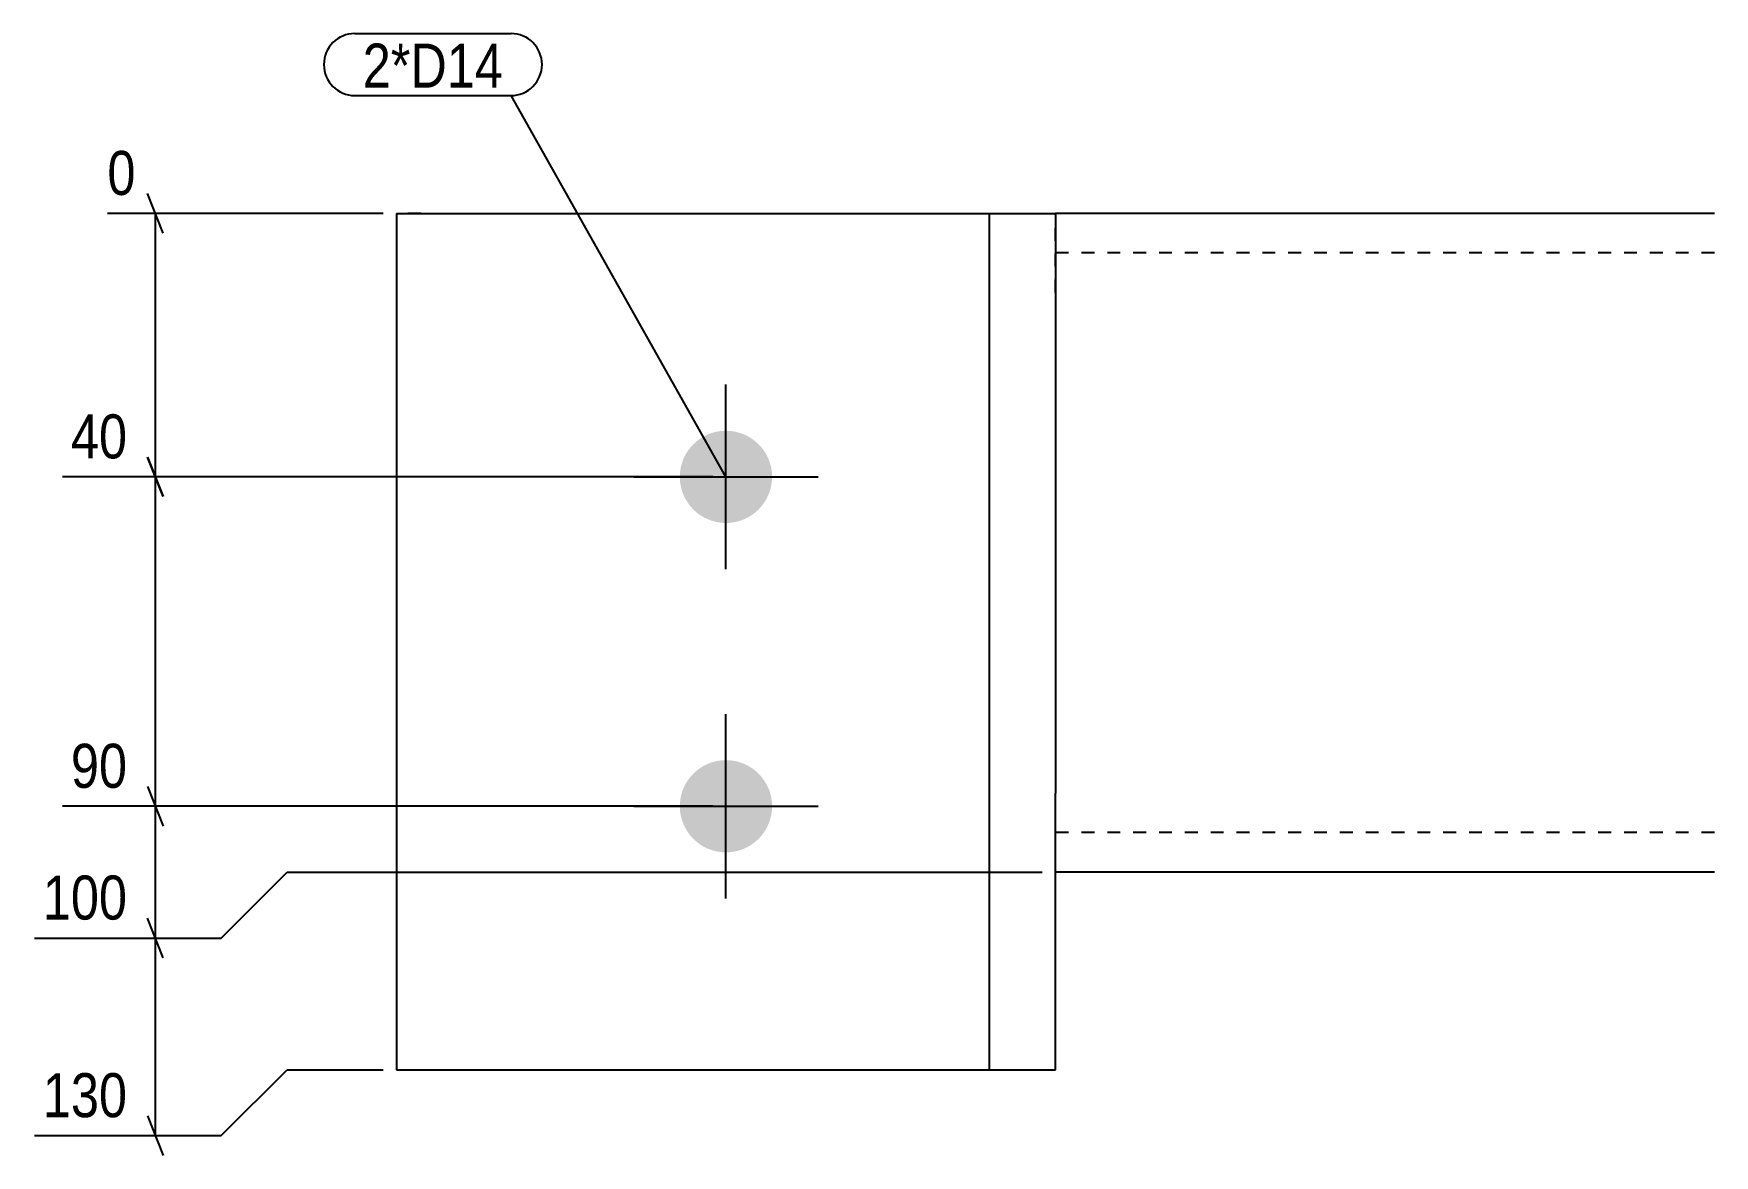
# Model space of a CAD drawing. Header units: millimetres. Extents: x 2 to 23428, y 2 to 783.
# Drawn here: x 13180.2 to 13435.2, y 6.8 to 177.1 of the extents above; entities that cross this region are included whole.
import ezdxf

# ---------------------------------------------------------------- set-up
doc = ezdxf.new("R2010")
doc.units = ezdxf.units.MM
doc.linetypes.add('DXK_LINE_DOT2', pattern=[3.9198, 1.9599, -1.9599])
for name, color, linetype in [('MÅLSÆTNING', 7, 'Continuous'), ('STÅL', 7, 'Continuous'), ('TEKST', 7, 'Continuous')]:
    doc.layers.add(name, color=color, linetype=linetype)
doc.styles.add('Arial Narrow', font='ARIALN.TTF', dxfattribs={"height": 0.2})

msp = doc.modelspace()

# ---------------------------------------------------------------- hatches: boundary and pattern name
at = {"layer": 'STÅL', "linetype": 'Continuous'}
for points in [[(13285.25, 116.8, -1), (13285.25, 102.8, -1)], [(13285.25, 66.8, -1), (13285.25, 52.8, -1)]]:
    msp.add_hatch(color=96, dxfattribs=at).paths.add_polyline_path(points)

# ---------------------------------------------------------------- linework, layer by layer
at = {"layer": 'MÅLSÆTNING', "color": 7, "linetype": 'Continuous'}
for p, q in [((13199.86, 146.8), (13197.46, 152.8)), ((13233.25, 149.8), (13191.39, 149.8)), ((13198.66, 109.8), (13198.66, 149.8)), ((13199.86, 106.8), (13197.46, 112.8)), ((13197.46, 112.8), (13199.86, 106.8)), ((13283.25, 109.8), (13184.58, 109.8)), ((13283.25, 109.8), (13184.58, 109.8)), ((13198.66, 59.8), (13198.66, 109.8)), ((13197.46, 62.8), (13199.86, 56.8)), ((13197.46, 62.8), (13199.86, 56.8)), ((13283.25, 59.8), (13184.58, 59.8)), ((13283.25, 59.8), (13184.58, 59.8)), ((13198.66, 39.8), (13198.66, 59.8)), ((13208.66, 39.8), (13218.66, 49.8)), ((13208.66, 39.8), (13218.66, 49.8)), ((13218.66, 49.8), (13333.25, 49.8)), ((13218.66, 49.8), (13333.25, 49.8)), ((13199.86, 36.8), (13197.46, 42.8)), ((13199.86, 36.8), (13197.46, 42.8)), ((13180.31, 39.8), (13208.66, 39.8)), ((13180.31, 39.8), (13208.66, 39.8)), ((13198.66, 9.8), (13198.66, 39.8)), ((13208.66, 9.8), (13218.66, 19.8)), ((13218.66, 19.8), (13233.25, 19.8)), ((13197.46, 12.8), (13199.86, 6.8)), ((13180.31, 9.8), (13208.66, 9.8))]:
    msp.add_line(p, q, dxfattribs=at)
at = {"layer": 'STÅL', "color": 2, "linetype": 'Continuous'}
for p, q in [((13235.25, 149.8), (13335.25, 149.8)), ((13235.25, 149.8), (13235.25, 19.8)), ((13325.25, 19.8), (13325.25, 149.8)), ((13335.25, 149.8), (13335.25, 137.81)), ((13435.25, 149.8), (13335.25, 149.8)), ((13335.25, 137.81), (13335.25, 137.8)), ((13335.25, 137.8), (13335.25, 61.8)), ((13335.25, 137.8), (13335.25, 61.8)), ((13335.25, 61.8), (13335.25, 61.79)), ((13335.25, 19.8), (13335.25, 61.79)), ((13435.25, 49.8), (13335.25, 49.8)), ((13235.25, 19.8), (13335.25, 19.8))]:
    msp.add_line(p, q, dxfattribs=at)
at = {"layer": 'STÅL', "color": 7, "linetype": 'DXK_LINE_DOT2'}
for p, q in [((13238.95, 149.8), (13235.25, 149.8)), ((13335.25, 137.8), (13335.25, 149.8)), ((13435.25, 143.8), (13335.25, 143.8)), ((13335.25, 137.81), (13335.25, 137.8)), ((13335.25, 61.8), (13335.25, 61.79)), ((13335.25, 49.8), (13335.25, 61.79)), ((13435.25, 55.8), (13335.25, 55.8))]:
    msp.add_line(p, q, dxfattribs=at)
at = {"layer": 'STÅL', "color": 96, "linetype": 'Continuous'}
for p, q in [((13285.25, 95.8), (13285.25, 123.8)), ((13271.25, 109.8), (13299.25, 109.8)), ((13285.25, 45.8), (13285.25, 73.8)), ((13271.25, 59.8), (13299.25, 59.8))]:
    msp.add_line(p, q, dxfattribs=at)

# ---------------------------------------------------------------- wipeouts: each hides what was drawn before it
at = {"color": 0, "linetype": 'Continuous'}
for points in [[(13195.78, 111.2), (13195.78, 121), (13184.45, 121), (13184.45, 111.2)], [(13195.78, 61.2), (13195.78, 71), (13184.45, 71), (13184.45, 61.2)], [(13195.78, 41.2), (13195.78, 51), (13180.19, 51), (13180.19, 41.2)], [(13195.78, 11.2), (13195.78, 21), (13180.19, 21), (13180.19, 11.2)]]:
    msp.add_wipeout(points, dxfattribs=at).dxf.layer = 'MÅLSÆTNING'
at = {"color": 0}
msp.add_wipeout([(13251.44, 168.89), (13251.44, 175.89), (13230.13, 175.89), (13230.13, 168.89)], dxfattribs=at).dxf.layer = 'TEKST'

# ---------------------------------------------------------------- next in the draw order: texts
at = {"layer": 'MÅLSÆTNING', "color": 3, "linetype": 'Continuous', "style": 'Arial Narrow'}
for s, p in [('40', (13185.85, 112.6)), ('90', (13185.85, 62.6)), ('100', (13181.59, 42.6)), ('130', (13181.59, 12.6))]:
    msp.add_text(s, height=6.681, dxfattribs=at).set_placement(p)

# ---------------------------------------------------------------- next in the draw order: wipeouts: each hides what was drawn before it
at = {"color": 0, "linetype": 'Continuous'}
msp.add_wipeout([(13197.06, 151.2), (13197.06, 161), (13189.99, 161), (13189.99, 151.2)], dxfattribs=at).dxf.layer = 'MÅLSÆTNING'
at = {"color": 0}
msp.add_wipeout([(13251.44, 168.89), (13251.44, 175.89), (13230.13, 175.89), (13230.13, 168.89)], dxfattribs=at).dxf.layer = 'TEKST'

# ---------------------------------------------------------------- next in the draw order: linework, layer by layer
at = {"layer": 'TEKST', "color": 7, "linetype": 'Continuous'}
for p, q in [((13228.93, 177.09), (13252.64, 177.09)), ((13228.93, 167.69), (13252.64, 167.69)), ((13285.25, 109.8), (13252.64, 167.69))]:
    msp.add_line(p, q, dxfattribs=at)
for centre, start, end in [((13228.93, 172.39), 90, 270), ((13252.64, 172.39), 270, 90)]:
    msp.add_arc(centre, 4.7, start, end, dxfattribs=at)

# ---------------------------------------------------------------- next in the draw order: texts
at = {"layer": 'MÅLSÆTNING', "color": 3, "linetype": 'Continuous', "style": 'Arial Narrow'}
msp.add_text('0', height=6.68, dxfattribs=at).set_placement((13191.39, 152.6))
at = {"layer": 'TEKST', "color": 3, "style": 'Arial Narrow'}
msp.add_text('2*D14', height=6.681, dxfattribs=at).set_placement((13230.13, 168.89))

doc.saveas('drawing.dxf')
